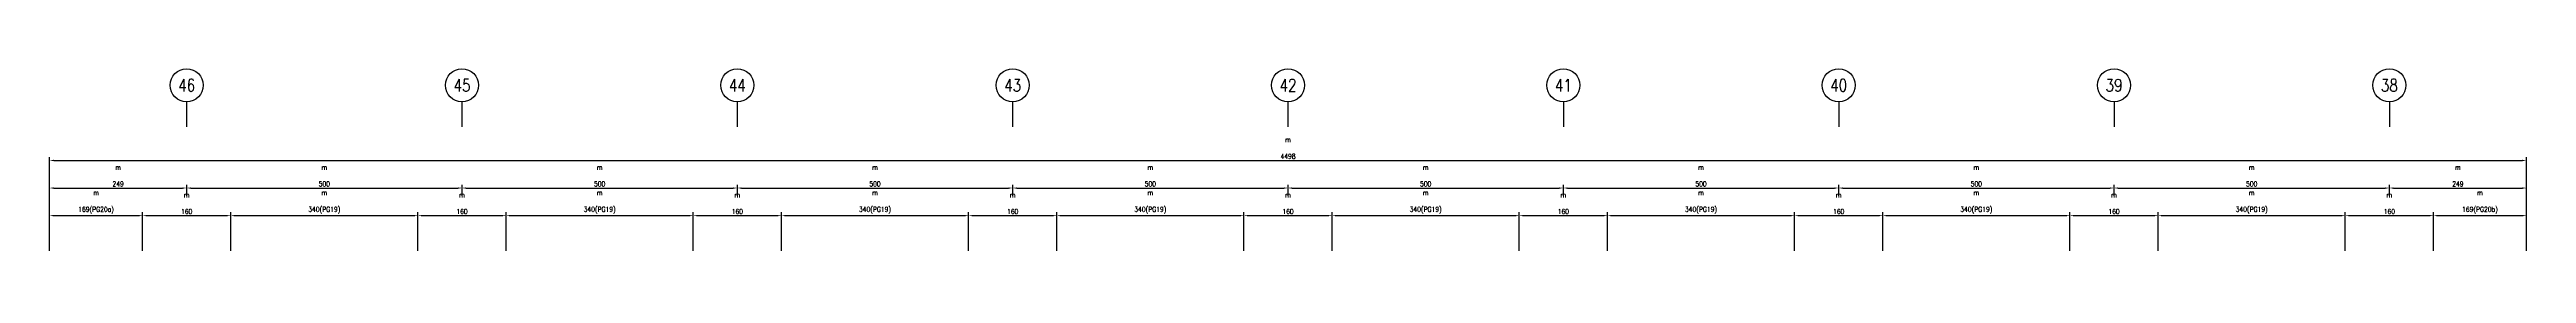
# Model space of a CAD drawing. Extents: x -4269 to 4964, y -19960 to 3841.
# Drawn here: x -265 to 4233, y -3645 to -3309 of the extents above; entities that cross this region are included whole.
import ezdxf
from ezdxf.enums import TextEntityAlignment as Align

# ---------------------------------------------------------------- set-up
doc = ezdxf.new("R2010")
doc.units = 0
doc.header["$LTSCALE"] = 3
doc.layers.get('0').update_dxf_attribs({"linetype": 'CONTINUOUS'})
doc.layers.add('HB_0', color=7, linetype='CONTINUOUS')
doc.layers.add('HB_DIM', color=1, linetype='CONTINUOUS')
doc.styles.get("Standard").update_dxf_attribs({"font": 'ROMANS.shx', "width": 0.8, "bigfont": 'LCHINA.shx'})
doc.dimstyles.new('30', dxfattribs={"dimscale": 3, "dimtxt": 3, "dimasz": 2.5, "dimexe": 2, "dimexo": 2, "dimgap": 1, "dimtad": 1, "dimdsep": 46, "dimtxsty": 'Standard', "dimcen": 0, "dimclrd": 256, "dimclre": 256, "dimclrt": 2, "dimadec": 0, "dimazin": 0, "dimtfac": 1, "dimtix": 1, "dimtmove": 2, "dimatfit": 3, "dimfxl": 0, "dimtolj": 1, "dimtzin": 0, "dimarcsym": 0})

# ---------------------------------------------------------------- blocks, each defined once
blk = doc.blocks.new('line_guide')
at = {"color": 4, "linetype": 'Continuous'}
blk.add_line((0, 0), (0, -45), dxfattribs=at)
blk.add_circle((0, 30), 30, dxfattribs=at)
at = {"color": 4, "linetype": 'Continuous', "width": 0.8}
blk.add_attdef('A', text='', height=22.5, dxfattribs=at).set_placement((0, 30), align=Align.MIDDLE)
blk = doc.blocks.new('*D133')
at = {"layer": 'HB_DIM', "linetype": 'Continuous', "lineweight": -2}
for p, q in [((-265.4, -3638.8), (-265.4, -3468.8)), ((-257.9, -3474.8), (4225.1, -3474.8)), ((4232.6, -3638.8), (4232.6, -3468.8))]:
    blk.add_line(p, q, dxfattribs=at)
at = {"layer": 'HB_DIM'}
for points in [[(-257.9, -3473.6), (-257.9, -3476.1), (-265.4, -3474.8)], [(4225.1, -3476.1), (4225.1, -3473.6), (4232.6, -3474.8)]]:
    blk.add_solid(points, dxfattribs=at)
at = {"layer": 'HB_DIM', "color": 2, "linetype": 'Continuous', "insert": (1983.6, -3452.3), "char_height": 9, "attachment_point": 5, "rotation": 0}
blk.add_mtext('\\A1;m^J\\P4498', dxfattribs=at)
blk = doc.blocks.new('*D134')
at = {"layer": 'HB_DIM', "linetype": 'Continuous', "lineweight": -2}
for p, q in [((-265.4, -3638.8), (-265.4, -3568.8)), ((-257.9, -3574.8), (-103.9, -3574.8)), ((-96.4, -3638.8), (-96.4, -3568.8))]:
    blk.add_line(p, q, dxfattribs=at)
at = {"layer": 'HB_DIM'}
for points in [[(-257.9, -3573.6), (-257.9, -3576.1), (-265.4, -3574.8)], [(-103.9, -3576.1), (-103.9, -3573.6), (-96.4, -3574.8)]]:
    blk.add_solid(points, dxfattribs=at)
at = {"layer": 'HB_DIM', "color": 2, "linetype": 'Continuous', "insert": (-180.9, -3549.9), "char_height": 9, "attachment_point": 5, "rotation": 0}
blk.add_mtext('\\A1;m^J\\P169(PG20a)', dxfattribs=at)
blk = doc.blocks.new('*D135')
at = {"layer": 'HB_DIM', "linetype": 'Continuous', "lineweight": -2}
for p, q in [((-96.4, -3638.8), (-96.4, -3568.8)), ((-88.9, -3574.8), (56.1, -3574.8)), ((63.6, -3638.8), (63.6, -3568.8))]:
    blk.add_line(p, q, dxfattribs=at)
at = {"layer": 'HB_DIM'}
for points in [[(-88.9, -3573.6), (-88.9, -3576.1), (-96.4, -3574.8)], [(56.1, -3576.1), (56.1, -3573.6), (63.6, -3574.8)]]:
    blk.add_solid(points, dxfattribs=at)
at = {"layer": 'HB_DIM', "color": 2, "linetype": 'Continuous', "insert": (-16.4, -3552.3), "char_height": 9, "attachment_point": 5, "rotation": 0}
blk.add_mtext('\\A1;m^J\\P160', dxfattribs=at)
blk = doc.blocks.new('*D136')
at = {"layer": 'HB_DIM', "linetype": 'Continuous', "lineweight": -2}
for p, q in [((63.6, -3638.8), (63.6, -3568.8)), ((71.1, -3574.8), (396.1, -3574.8)), ((403.6, -3638.8), (403.6, -3568.8))]:
    blk.add_line(p, q, dxfattribs=at)
at = {"layer": 'HB_DIM'}
for points in [[(71.1, -3573.6), (71.1, -3576.1), (63.6, -3574.8)], [(396.1, -3576.1), (396.1, -3573.6), (403.6, -3574.8)]]:
    blk.add_solid(points, dxfattribs=at)
at = {"layer": 'HB_DIM', "color": 2, "linetype": 'Continuous', "insert": (233.6, -3549.9), "char_height": 9, "attachment_point": 5, "rotation": 0}
blk.add_mtext('\\A1;m^J\\P340(PG19)', dxfattribs=at)
blk = doc.blocks.new('*D137')
at = {"layer": 'HB_DIM', "linetype": 'Continuous', "lineweight": -2}
for p, q in [((403.6, -3638.8), (403.6, -3568.8)), ((411.1, -3574.8), (556.1, -3574.8)), ((563.6, -3638.8), (563.6, -3568.8))]:
    blk.add_line(p, q, dxfattribs=at)
at = {"layer": 'HB_DIM'}
for points in [[(411.1, -3573.6), (411.1, -3576.1), (403.6, -3574.8)], [(556.1, -3576.1), (556.1, -3573.6), (563.6, -3574.8)]]:
    blk.add_solid(points, dxfattribs=at)
at = {"layer": 'HB_DIM', "color": 2, "linetype": 'Continuous', "insert": (483.6, -3552.3), "char_height": 9, "attachment_point": 5, "rotation": 0}
blk.add_mtext('\\A1;m^J\\P160', dxfattribs=at)
blk = doc.blocks.new('*D138')
at = {"layer": 'HB_DIM', "linetype": 'Continuous', "lineweight": -2}
for p, q in [((563.6, -3638.8), (563.6, -3568.8)), ((571.1, -3574.8), (896.1, -3574.8)), ((903.6, -3638.8), (903.6, -3568.8))]:
    blk.add_line(p, q, dxfattribs=at)
at = {"layer": 'HB_DIM'}
for points in [[(571.1, -3573.6), (571.1, -3576.1), (563.6, -3574.8)], [(896.1, -3576.1), (896.1, -3573.6), (903.6, -3574.8)]]:
    blk.add_solid(points, dxfattribs=at)
at = {"layer": 'HB_DIM', "color": 2, "linetype": 'Continuous', "insert": (733.6, -3549.9), "char_height": 9, "attachment_point": 5, "rotation": 0}
blk.add_mtext('\\A1;m^J\\P340(PG19)', dxfattribs=at)
blk = doc.blocks.new('*D139')
at = {"layer": 'HB_DIM', "linetype": 'Continuous', "lineweight": -2}
for p, q in [((903.6, -3638.8), (903.6, -3568.8)), ((911.1, -3574.8), (1056.1, -3574.8)), ((1063.6, -3638.8), (1063.6, -3568.8))]:
    blk.add_line(p, q, dxfattribs=at)
at = {"layer": 'HB_DIM'}
for points in [[(911.1, -3573.6), (911.1, -3576.1), (903.6, -3574.8)], [(1056.1, -3576.1), (1056.1, -3573.6), (1063.6, -3574.8)]]:
    blk.add_solid(points, dxfattribs=at)
at = {"layer": 'HB_DIM', "color": 2, "linetype": 'Continuous', "insert": (983.6, -3552.3), "char_height": 9, "attachment_point": 5, "rotation": 0}
blk.add_mtext('\\A1;m^J\\P160', dxfattribs=at)
blk = doc.blocks.new('*D140')
at = {"layer": 'HB_DIM', "linetype": 'Continuous', "lineweight": -2}
for p, q in [((1063.6, -3638.8), (1063.6, -3568.8)), ((1071.1, -3574.8), (1396.1, -3574.8)), ((1403.6, -3638.8), (1403.6, -3568.8))]:
    blk.add_line(p, q, dxfattribs=at)
at = {"layer": 'HB_DIM'}
for points in [[(1071.1, -3573.6), (1071.1, -3576.1), (1063.6, -3574.8)], [(1396.1, -3576.1), (1396.1, -3573.6), (1403.6, -3574.8)]]:
    blk.add_solid(points, dxfattribs=at)
at = {"layer": 'HB_DIM', "color": 2, "linetype": 'Continuous', "insert": (1233.6, -3549.9), "char_height": 9, "attachment_point": 5, "rotation": 0}
blk.add_mtext('\\A1;m^J\\P340(PG19)', dxfattribs=at)
blk = doc.blocks.new('*D141')
at = {"layer": 'HB_DIM', "linetype": 'Continuous', "lineweight": -2}
for p, q in [((1403.6, -3638.8), (1403.6, -3568.8)), ((1411.1, -3574.8), (1556.1, -3574.8)), ((1563.6, -3638.8), (1563.6, -3568.8))]:
    blk.add_line(p, q, dxfattribs=at)
at = {"layer": 'HB_DIM'}
for points in [[(1411.1, -3573.6), (1411.1, -3576.1), (1403.6, -3574.8)], [(1556.1, -3576.1), (1556.1, -3573.6), (1563.6, -3574.8)]]:
    blk.add_solid(points, dxfattribs=at)
at = {"layer": 'HB_DIM', "color": 2, "linetype": 'Continuous', "insert": (1483.6, -3552.3), "char_height": 9, "attachment_point": 5, "rotation": 0}
blk.add_mtext('\\A1;m^J\\P160', dxfattribs=at)
blk = doc.blocks.new('*D142')
at = {"layer": 'HB_DIM', "linetype": 'Continuous', "lineweight": -2}
for p, q in [((1563.6, -3638.8), (1563.6, -3568.8)), ((1571.1, -3574.8), (1896.1, -3574.8)), ((1903.6, -3638.8), (1903.6, -3568.8))]:
    blk.add_line(p, q, dxfattribs=at)
at = {"layer": 'HB_DIM'}
for points in [[(1571.1, -3573.6), (1571.1, -3576.1), (1563.6, -3574.8)], [(1896.1, -3576.1), (1896.1, -3573.6), (1903.6, -3574.8)]]:
    blk.add_solid(points, dxfattribs=at)
at = {"layer": 'HB_DIM', "color": 2, "linetype": 'Continuous', "insert": (1733.6, -3549.9), "char_height": 9, "attachment_point": 5, "rotation": 0}
blk.add_mtext('\\A1;m^J\\P340(PG19)', dxfattribs=at)
blk = doc.blocks.new('*D143')
at = {"layer": 'HB_DIM', "linetype": 'Continuous', "lineweight": -2}
for p, q in [((1903.6, -3638.8), (1903.6, -3568.8)), ((1911.1, -3574.8), (2056.1, -3574.8)), ((2063.6, -3638.8), (2063.6, -3568.8))]:
    blk.add_line(p, q, dxfattribs=at)
at = {"layer": 'HB_DIM'}
for points in [[(1911.1, -3573.6), (1911.1, -3576.1), (1903.6, -3574.8)], [(2056.1, -3576.1), (2056.1, -3573.6), (2063.6, -3574.8)]]:
    blk.add_solid(points, dxfattribs=at)
at = {"layer": 'HB_DIM', "color": 2, "linetype": 'Continuous', "insert": (1983.6, -3552.3), "char_height": 9, "attachment_point": 5, "rotation": 0}
blk.add_mtext('\\A1;m^J\\P160', dxfattribs=at)
blk = doc.blocks.new('*D144')
at = {"layer": 'HB_DIM', "linetype": 'Continuous', "lineweight": -2}
for p, q in [((2063.6, -3638.8), (2063.6, -3568.8)), ((2071.1, -3574.8), (2396.1, -3574.8)), ((2403.6, -3638.8), (2403.6, -3568.8))]:
    blk.add_line(p, q, dxfattribs=at)
at = {"layer": 'HB_DIM'}
for points in [[(2071.1, -3573.6), (2071.1, -3576.1), (2063.6, -3574.8)], [(2396.1, -3576.1), (2396.1, -3573.6), (2403.6, -3574.8)]]:
    blk.add_solid(points, dxfattribs=at)
at = {"layer": 'HB_DIM', "color": 2, "linetype": 'Continuous', "insert": (2233.6, -3549.9), "char_height": 9, "attachment_point": 5, "rotation": 0}
blk.add_mtext('\\A1;m^J\\P340(PG19)', dxfattribs=at)
blk = doc.blocks.new('*D145')
at = {"layer": 'HB_DIM', "linetype": 'Continuous', "lineweight": -2}
for p, q in [((2403.6, -3638.8), (2403.6, -3568.8)), ((2411.1, -3574.8), (2556.1, -3574.8)), ((2563.6, -3638.8), (2563.6, -3568.8))]:
    blk.add_line(p, q, dxfattribs=at)
at = {"layer": 'HB_DIM'}
for points in [[(2411.1, -3573.6), (2411.1, -3576.1), (2403.6, -3574.8)], [(2556.1, -3576.1), (2556.1, -3573.6), (2563.6, -3574.8)]]:
    blk.add_solid(points, dxfattribs=at)
at = {"layer": 'HB_DIM', "color": 2, "linetype": 'Continuous', "insert": (2483.6, -3552.3), "char_height": 9, "attachment_point": 5, "rotation": 0}
blk.add_mtext('\\A1;m^J\\P160', dxfattribs=at)
blk = doc.blocks.new('*D146')
at = {"layer": 'HB_DIM', "linetype": 'Continuous', "lineweight": -2}
for p, q in [((2563.6, -3638.8), (2563.6, -3568.8)), ((2571.1, -3574.8), (2896.1, -3574.8)), ((2903.6, -3638.8), (2903.6, -3568.8))]:
    blk.add_line(p, q, dxfattribs=at)
at = {"layer": 'HB_DIM'}
for points in [[(2571.1, -3573.6), (2571.1, -3576.1), (2563.6, -3574.8)], [(2896.1, -3576.1), (2896.1, -3573.6), (2903.6, -3574.8)]]:
    blk.add_solid(points, dxfattribs=at)
at = {"layer": 'HB_DIM', "color": 2, "linetype": 'Continuous', "insert": (2733.6, -3549.9), "char_height": 9, "attachment_point": 5, "rotation": 0}
blk.add_mtext('\\A1;m^J\\P340(PG19)', dxfattribs=at)
blk = doc.blocks.new('*D147')
at = {"layer": 'HB_DIM', "linetype": 'Continuous', "lineweight": -2}
for p, q in [((2903.6, -3638.8), (2903.6, -3568.8)), ((2911.1, -3574.8), (3056.1, -3574.8)), ((3063.6, -3638.8), (3063.6, -3568.8))]:
    blk.add_line(p, q, dxfattribs=at)
at = {"layer": 'HB_DIM'}
for points in [[(2911.1, -3573.6), (2911.1, -3576.1), (2903.6, -3574.8)], [(3056.1, -3576.1), (3056.1, -3573.6), (3063.6, -3574.8)]]:
    blk.add_solid(points, dxfattribs=at)
at = {"layer": 'HB_DIM', "color": 2, "linetype": 'Continuous', "insert": (2983.6, -3552.3), "char_height": 9, "attachment_point": 5, "rotation": 0}
blk.add_mtext('\\A1;m^J\\P160', dxfattribs=at)
blk = doc.blocks.new('*D148')
at = {"layer": 'HB_DIM', "linetype": 'Continuous', "lineweight": -2}
for p, q in [((3063.6, -3638.8), (3063.6, -3568.8)), ((3071.1, -3574.8), (3396.1, -3574.8)), ((3403.6, -3638.8), (3403.6, -3568.8))]:
    blk.add_line(p, q, dxfattribs=at)
at = {"layer": 'HB_DIM'}
for points in [[(3071.1, -3573.6), (3071.1, -3576.1), (3063.6, -3574.8)], [(3396.1, -3576.1), (3396.1, -3573.6), (3403.6, -3574.8)]]:
    blk.add_solid(points, dxfattribs=at)
at = {"layer": 'HB_DIM', "color": 2, "linetype": 'Continuous', "insert": (3233.6, -3549.9), "char_height": 9, "attachment_point": 5, "rotation": 0}
blk.add_mtext('\\A1;m^J\\P340(PG19)', dxfattribs=at)
blk = doc.blocks.new('*D149')
at = {"layer": 'HB_DIM', "linetype": 'Continuous', "lineweight": -2}
for p, q in [((3403.6, -3638.8), (3403.6, -3568.8)), ((3411.1, -3574.8), (3556.1, -3574.8)), ((3563.6, -3638.8), (3563.6, -3568.8))]:
    blk.add_line(p, q, dxfattribs=at)
at = {"layer": 'HB_DIM'}
for points in [[(3411.1, -3573.6), (3411.1, -3576.1), (3403.6, -3574.8)], [(3556.1, -3576.1), (3556.1, -3573.6), (3563.6, -3574.8)]]:
    blk.add_solid(points, dxfattribs=at)
at = {"layer": 'HB_DIM', "color": 2, "linetype": 'Continuous', "insert": (3483.6, -3552.3), "char_height": 9, "attachment_point": 5, "rotation": 0}
blk.add_mtext('\\A1;m^J\\P160', dxfattribs=at)
blk = doc.blocks.new('*D150')
at = {"layer": 'HB_DIM', "linetype": 'Continuous', "lineweight": -2}
for p, q in [((3563.6, -3638.8), (3563.6, -3568.8)), ((3571.1, -3574.8), (3896.1, -3574.8)), ((3903.6, -3638.8), (3903.6, -3568.8))]:
    blk.add_line(p, q, dxfattribs=at)
at = {"layer": 'HB_DIM'}
for points in [[(3571.1, -3573.6), (3571.1, -3576.1), (3563.6, -3574.8)], [(3896.1, -3576.1), (3896.1, -3573.6), (3903.6, -3574.8)]]:
    blk.add_solid(points, dxfattribs=at)
at = {"layer": 'HB_DIM', "color": 2, "linetype": 'Continuous', "insert": (3733.6, -3549.9), "char_height": 9, "attachment_point": 5, "rotation": 0}
blk.add_mtext('\\A1;m^J\\P340(PG19)', dxfattribs=at)
blk = doc.blocks.new('*D151')
at = {"layer": 'HB_DIM', "linetype": 'Continuous', "lineweight": -2}
for p, q in [((3903.6, -3638.8), (3903.6, -3568.8)), ((3911.1, -3574.8), (4056.1, -3574.8)), ((4063.6, -3638.8), (4063.6, -3568.8))]:
    blk.add_line(p, q, dxfattribs=at)
at = {"layer": 'HB_DIM'}
for points in [[(3911.1, -3573.6), (3911.1, -3576.1), (3903.6, -3574.8)], [(4056.1, -3576.1), (4056.1, -3573.6), (4063.6, -3574.8)]]:
    blk.add_solid(points, dxfattribs=at)
at = {"layer": 'HB_DIM', "color": 2, "linetype": 'Continuous', "insert": (3983.6, -3552.3), "char_height": 9, "attachment_point": 5, "rotation": 0}
blk.add_mtext('\\A1;m^J\\P160', dxfattribs=at)
blk = doc.blocks.new('*D152')
at = {"layer": 'HB_DIM', "linetype": 'Continuous', "lineweight": -2}
for p, q in [((4063.6, -3638.8), (4063.6, -3568.8)), ((4071.1, -3574.8), (4225.1, -3574.8)), ((4232.6, -3638.8), (4232.6, -3568.8))]:
    blk.add_line(p, q, dxfattribs=at)
at = {"layer": 'HB_DIM'}
for points in [[(4071.1, -3573.6), (4071.1, -3576.1), (4063.6, -3574.8)], [(4225.1, -3576.1), (4225.1, -3573.6), (4232.6, -3574.8)]]:
    blk.add_solid(points, dxfattribs=at)
at = {"layer": 'HB_DIM', "color": 2, "linetype": 'Continuous', "insert": (4148.1, -3549.9), "char_height": 9, "attachment_point": 5, "rotation": 0}
blk.add_mtext('\\A1;m^J\\P169(PG20b)', dxfattribs=at)
blk = doc.blocks.new('*D153')
at = {"layer": 'HB_DIM', "linetype": 'Continuous', "lineweight": -2}
for p, q in [((-265.4, -3638.8), (-265.4, -3518.8)), ((-257.9, -3524.8), (-23.9, -3524.8)), ((-16.4, -3538.8), (-16.4, -3518.8))]:
    blk.add_line(p, q, dxfattribs=at)
at = {"layer": 'HB_DIM'}
for points in [[(-257.9, -3523.6), (-257.9, -3526.1), (-265.4, -3524.8)], [(-23.9, -3526.1), (-23.9, -3523.6), (-16.4, -3524.8)]]:
    blk.add_solid(points, dxfattribs=at)
at = {"layer": 'HB_DIM', "color": 2, "linetype": 'Continuous', "insert": (-140.9, -3502.3), "char_height": 9, "attachment_point": 5, "rotation": 0}
blk.add_mtext('\\A1;m^J\\P249', dxfattribs=at)
blk = doc.blocks.new('*D154')
at = {"layer": 'HB_DIM', "linetype": 'Continuous', "lineweight": -2}
for p, q in [((-16.4, -3538.8), (-16.4, -3518.8)), ((-8.9, -3524.8), (476.1, -3524.8)), ((483.6, -3538.8), (483.6, -3518.8))]:
    blk.add_line(p, q, dxfattribs=at)
at = {"layer": 'HB_DIM'}
for points in [[(-8.9, -3523.6), (-8.9, -3526.1), (-16.4, -3524.8)], [(476.1, -3526.1), (476.1, -3523.6), (483.6, -3524.8)]]:
    blk.add_solid(points, dxfattribs=at)
at = {"layer": 'HB_DIM', "color": 2, "linetype": 'Continuous', "insert": (233.6, -3502.3), "char_height": 9, "attachment_point": 5, "rotation": 0}
blk.add_mtext('\\A1;m^J\\P500', dxfattribs=at)
blk = doc.blocks.new('*D155')
at = {"layer": 'HB_DIM', "linetype": 'Continuous', "lineweight": -2}
for p, q in [((483.6, -3538.8), (483.6, -3518.8)), ((491.1, -3524.8), (976.1, -3524.8)), ((983.6, -3538.8), (983.6, -3518.8))]:
    blk.add_line(p, q, dxfattribs=at)
at = {"layer": 'HB_DIM'}
for points in [[(491.1, -3523.6), (491.1, -3526.1), (483.6, -3524.8)], [(976.1, -3526.1), (976.1, -3523.6), (983.6, -3524.8)]]:
    blk.add_solid(points, dxfattribs=at)
at = {"layer": 'HB_DIM', "color": 2, "linetype": 'Continuous', "insert": (733.6, -3502.3), "char_height": 9, "attachment_point": 5, "rotation": 0}
blk.add_mtext('\\A1;m^J\\P500', dxfattribs=at)
blk = doc.blocks.new('*D156')
at = {"layer": 'HB_DIM', "linetype": 'Continuous', "lineweight": -2}
for p, q in [((983.6, -3538.8), (983.6, -3518.8)), ((991.1, -3524.8), (1476.1, -3524.8)), ((1483.6, -3538.8), (1483.6, -3518.8))]:
    blk.add_line(p, q, dxfattribs=at)
at = {"layer": 'HB_DIM'}
for points in [[(991.1, -3523.6), (991.1, -3526.1), (983.6, -3524.8)], [(1476.1, -3526.1), (1476.1, -3523.6), (1483.6, -3524.8)]]:
    blk.add_solid(points, dxfattribs=at)
at = {"layer": 'HB_DIM', "color": 2, "linetype": 'Continuous', "insert": (1233.6, -3502.3), "char_height": 9, "attachment_point": 5, "rotation": 0}
blk.add_mtext('\\A1;m^J\\P500', dxfattribs=at)
blk = doc.blocks.new('*D157')
at = {"layer": 'HB_DIM', "linetype": 'Continuous', "lineweight": -2}
for p, q in [((1483.6, -3538.8), (1483.6, -3518.8)), ((1491.1, -3524.8), (1976.1, -3524.8)), ((1983.6, -3538.8), (1983.6, -3518.8))]:
    blk.add_line(p, q, dxfattribs=at)
at = {"layer": 'HB_DIM'}
for points in [[(1491.1, -3523.6), (1491.1, -3526.1), (1483.6, -3524.8)], [(1976.1, -3526.1), (1976.1, -3523.6), (1983.6, -3524.8)]]:
    blk.add_solid(points, dxfattribs=at)
at = {"layer": 'HB_DIM', "color": 2, "linetype": 'Continuous', "insert": (1733.6, -3502.3), "char_height": 9, "attachment_point": 5, "rotation": 0}
blk.add_mtext('\\A1;m^J\\P500', dxfattribs=at)
blk = doc.blocks.new('*D158')
at = {"layer": 'HB_DIM', "linetype": 'Continuous', "lineweight": -2}
for p, q in [((1983.6, -3538.8), (1983.6, -3518.8)), ((1991.1, -3524.8), (2476.1, -3524.8)), ((2483.6, -3538.8), (2483.6, -3518.8))]:
    blk.add_line(p, q, dxfattribs=at)
at = {"layer": 'HB_DIM'}
for points in [[(1991.1, -3523.6), (1991.1, -3526.1), (1983.6, -3524.8)], [(2476.1, -3526.1), (2476.1, -3523.6), (2483.6, -3524.8)]]:
    blk.add_solid(points, dxfattribs=at)
at = {"layer": 'HB_DIM', "color": 2, "linetype": 'Continuous', "insert": (2233.6, -3502.3), "char_height": 9, "attachment_point": 5, "rotation": 0}
blk.add_mtext('\\A1;m^J\\P500', dxfattribs=at)
blk = doc.blocks.new('*D159')
at = {"layer": 'HB_DIM', "linetype": 'Continuous', "lineweight": -2}
for p, q in [((2483.6, -3538.8), (2483.6, -3518.8)), ((2491.1, -3524.8), (2976.1, -3524.8)), ((2983.6, -3538.8), (2983.6, -3518.8))]:
    blk.add_line(p, q, dxfattribs=at)
at = {"layer": 'HB_DIM'}
for points in [[(2491.1, -3523.6), (2491.1, -3526.1), (2483.6, -3524.8)], [(2976.1, -3526.1), (2976.1, -3523.6), (2983.6, -3524.8)]]:
    blk.add_solid(points, dxfattribs=at)
at = {"layer": 'HB_DIM', "color": 2, "linetype": 'Continuous', "insert": (2733.6, -3502.3), "char_height": 9, "attachment_point": 5, "rotation": 0}
blk.add_mtext('\\A1;m^J\\P500', dxfattribs=at)
blk = doc.blocks.new('*D160')
at = {"layer": 'HB_DIM', "linetype": 'Continuous', "lineweight": -2}
for p, q in [((2983.6, -3538.8), (2983.6, -3518.8)), ((2991.1, -3524.8), (3476.1, -3524.8)), ((3483.6, -3538.8), (3483.6, -3518.8))]:
    blk.add_line(p, q, dxfattribs=at)
at = {"layer": 'HB_DIM'}
for points in [[(2991.1, -3523.6), (2991.1, -3526.1), (2983.6, -3524.8)], [(3476.1, -3526.1), (3476.1, -3523.6), (3483.6, -3524.8)]]:
    blk.add_solid(points, dxfattribs=at)
at = {"layer": 'HB_DIM', "color": 2, "linetype": 'Continuous', "insert": (3233.6, -3502.3), "char_height": 9, "attachment_point": 5, "rotation": 0}
blk.add_mtext('\\A1;m^J\\P500', dxfattribs=at)
blk = doc.blocks.new('*D161')
at = {"layer": 'HB_DIM', "linetype": 'Continuous', "lineweight": -2}
for p, q in [((3483.6, -3538.8), (3483.6, -3518.8)), ((3491.1, -3524.8), (3976.1, -3524.8)), ((3983.6, -3538.8), (3983.6, -3518.8))]:
    blk.add_line(p, q, dxfattribs=at)
at = {"layer": 'HB_DIM'}
for points in [[(3491.1, -3523.6), (3491.1, -3526.1), (3483.6, -3524.8)], [(3976.1, -3526.1), (3976.1, -3523.6), (3983.6, -3524.8)]]:
    blk.add_solid(points, dxfattribs=at)
at = {"layer": 'HB_DIM', "color": 2, "linetype": 'Continuous', "insert": (3733.6, -3502.3), "char_height": 9, "attachment_point": 5, "rotation": 0}
blk.add_mtext('\\A1;m^J\\P500', dxfattribs=at)
blk = doc.blocks.new('*D162')
at = {"layer": 'HB_DIM', "linetype": 'Continuous', "lineweight": -2}
for p, q in [((3983.6, -3538.8), (3983.6, -3518.8)), ((3991.1, -3524.8), (4225.1, -3524.8)), ((4232.6, -3638.8), (4232.6, -3518.8))]:
    blk.add_line(p, q, dxfattribs=at)
at = {"layer": 'HB_DIM'}
for points in [[(3991.1, -3523.6), (3991.1, -3526.1), (3983.6, -3524.8)], [(4225.1, -3526.1), (4225.1, -3523.6), (4232.6, -3524.8)]]:
    blk.add_solid(points, dxfattribs=at)
at = {"layer": 'HB_DIM', "color": 2, "linetype": 'Continuous', "insert": (4108.1, -3502.3), "char_height": 9, "attachment_point": 5, "rotation": 0}
blk.add_mtext('\\A1;m^J\\P249', dxfattribs=at)

msp = doc.modelspace()

# ---------------------------------------------------------------- block references
at = {"layer": 'HB_0', "linetype": 'Continuous'}
for p, values in [((-16.427, -3368.802), {'A': '46'}), ((483.573, -3368.802), {'A': '45'}), ((983.573, -3368.802), {'A': '44'}), ((1483.573, -3368.802), {'A': '43'}), ((1983.573, -3368.802), {'A': '42'}), ((2483.573, -3368.802), {'A': '41'}), ((2983.573, -3368.802), {'A': '40'}), ((3483.573, -3368.802), {'A': '39'}), ((3983.573, -3368.802), {'A': '38'})]:
    msp.add_blockref('line_guide', p, dxfattribs=at).add_auto_attribs(values)

# ---------------------------------------------------------------- dimensions: what is measured, and where the dimension line sits
at = {"layer": 'HB_DIM', "linetype": 'Continuous'}
for base, p1, p2, picture, middle in [((4232.573, -3474.802), (-265.427, -3644.802), (4232.573, -3644.802), '*D133', (1983.573, -3452.302)), ((-16.427, -3524.802), (-265.427, -3644.802), (-16.427, -3544.802, 1831), '*D153', (-140.927, -3502.302)), ((483.573, -3524.802), (-16.427, -3544.802, 1831), (483.573, -3544.802, 1331), '*D154', (233.573, -3502.302)), ((983.573, -3524.802), (483.573, -3544.802, 1331), (983.573, -3544.802, 831), '*D155', (733.573, -3502.302)), ((1483.573, -3524.802), (983.573, -3544.802, 831), (1483.573, -3544.802, 331), '*D156', (1233.573, -3502.302)), ((1983.573, -3524.802), (1483.573, -3544.802, 331), (1983.573, -3544.802, -169), '*D157', (1733.573, -3502.302)), ((2483.573, -3524.802), (1983.573, -3544.802, -169), (2483.573, -3544.802, -669), '*D158', (2233.573, -3502.302)), ((2983.573, -3524.802), (2483.573, -3544.802, -669), (2983.573, -3544.802, -1169), '*D159', (2733.573, -3502.302)), ((3483.573, -3524.802), (2983.573, -3544.802, -1169), (3483.573, -3544.802, -1669), '*D160', (3233.573, -3502.302)), ((3983.573, -3524.802), (3483.573, -3544.802, -1669), (3983.573, -3544.802, -2169), '*D161', (3733.573, -3502.302)), ((4232.573, -3524.802), (3983.573, -3544.802, -2169), (4232.573, -3644.802), '*D162', (4108.073, -3502.302)), ((63.573, -3574.802), (-96.427, -3644.802), (63.573, -3644.802), '*D135', (-16.427, -3552.302)), ((563.573, -3574.802), (403.573, -3644.802), (563.573, -3644.802), '*D137', (483.573, -3552.302)), ((1063.573, -3574.802), (903.573, -3644.802), (1063.573, -3644.802), '*D139', (983.573, -3552.302)), ((1563.573, -3574.802), (1403.573, -3644.802), (1563.573, -3644.802), '*D141', (1483.573, -3552.302)), ((2063.573, -3574.802), (1903.573, -3644.802), (2063.573, -3644.802), '*D143', (1983.573, -3552.302)), ((2563.573, -3574.802), (2403.573, -3644.802), (2563.573, -3644.802), '*D145', (2483.573, -3552.302)), ((3063.573, -3574.802), (2903.573, -3644.802), (3063.573, -3644.802), '*D147', (2983.573, -3552.302)), ((3563.573, -3574.802), (3403.573, -3644.802), (3563.573, -3644.802), '*D149', (3483.573, -3552.302)), ((4063.573, -3574.802), (3903.573, -3644.802), (4063.573, -3644.802), '*D151', (3983.573, -3552.302))]:
    dim = msp.add_linear_dim(base=base, p1=p1, p2=p2, angle=0, dimstyle='30', override={"dimpost": 'm^J\\P<>'}, dxfattribs=at)
    dim.commit()
    dim.dimension.update_dxf_attribs({"geometry": picture, "text_midpoint": middle})
for base, p1, p2, text, picture, middle in [((-96.427, -3574.802), (-265.427, -3644.802), (-96.427, -3644.802), '<>(PG20a)', '*D134', (-180.927, -3549.944)), ((403.573, -3574.802), (63.573, -3644.802), (403.573, -3644.802), '<>(PG19)', '*D136', (233.573, -3549.944)), ((903.573, -3574.802), (563.573, -3644.802), (903.573, -3644.802), '<>(PG19)', '*D138', (733.573, -3549.944)), ((1403.573, -3574.802), (1063.573, -3644.802), (1403.573, -3644.802), '<>(PG19)', '*D140', (1233.573, -3549.944)), ((1903.573, -3574.802), (1563.573, -3644.802), (1903.573, -3644.802), '<>(PG19)', '*D142', (1733.573, -3549.944)), ((2403.573, -3574.802), (2063.573, -3644.802), (2403.573, -3644.802), '<>(PG19)', '*D144', (2233.573, -3549.944)), ((2903.573, -3574.802), (2563.573, -3644.802), (2903.573, -3644.802), '<>(PG19)', '*D146', (2733.573, -3549.944)), ((3403.573, -3574.802), (3063.573, -3644.802), (3403.573, -3644.802), '<>(PG19)', '*D148', (3233.573, -3549.944)), ((3903.573, -3574.802), (3563.573, -3644.802), (3903.573, -3644.802), '<>(PG19)', '*D150', (3733.573, -3549.944)), ((4232.573, -3574.802), (4063.573, -3644.802), (4232.573, -3644.802), '<>(PG20b)', '*D152', (4148.073, -3549.944))]:
    dim = msp.add_linear_dim(base=base, p1=p1, p2=p2, angle=0, text=text, dimstyle='30', override={"dimpost": 'm^J\\P<>'}, dxfattribs=at)
    dim.commit()
    dim.dimension.update_dxf_attribs({"geometry": picture, "text_midpoint": middle})

doc.saveas('drawing.dxf')
